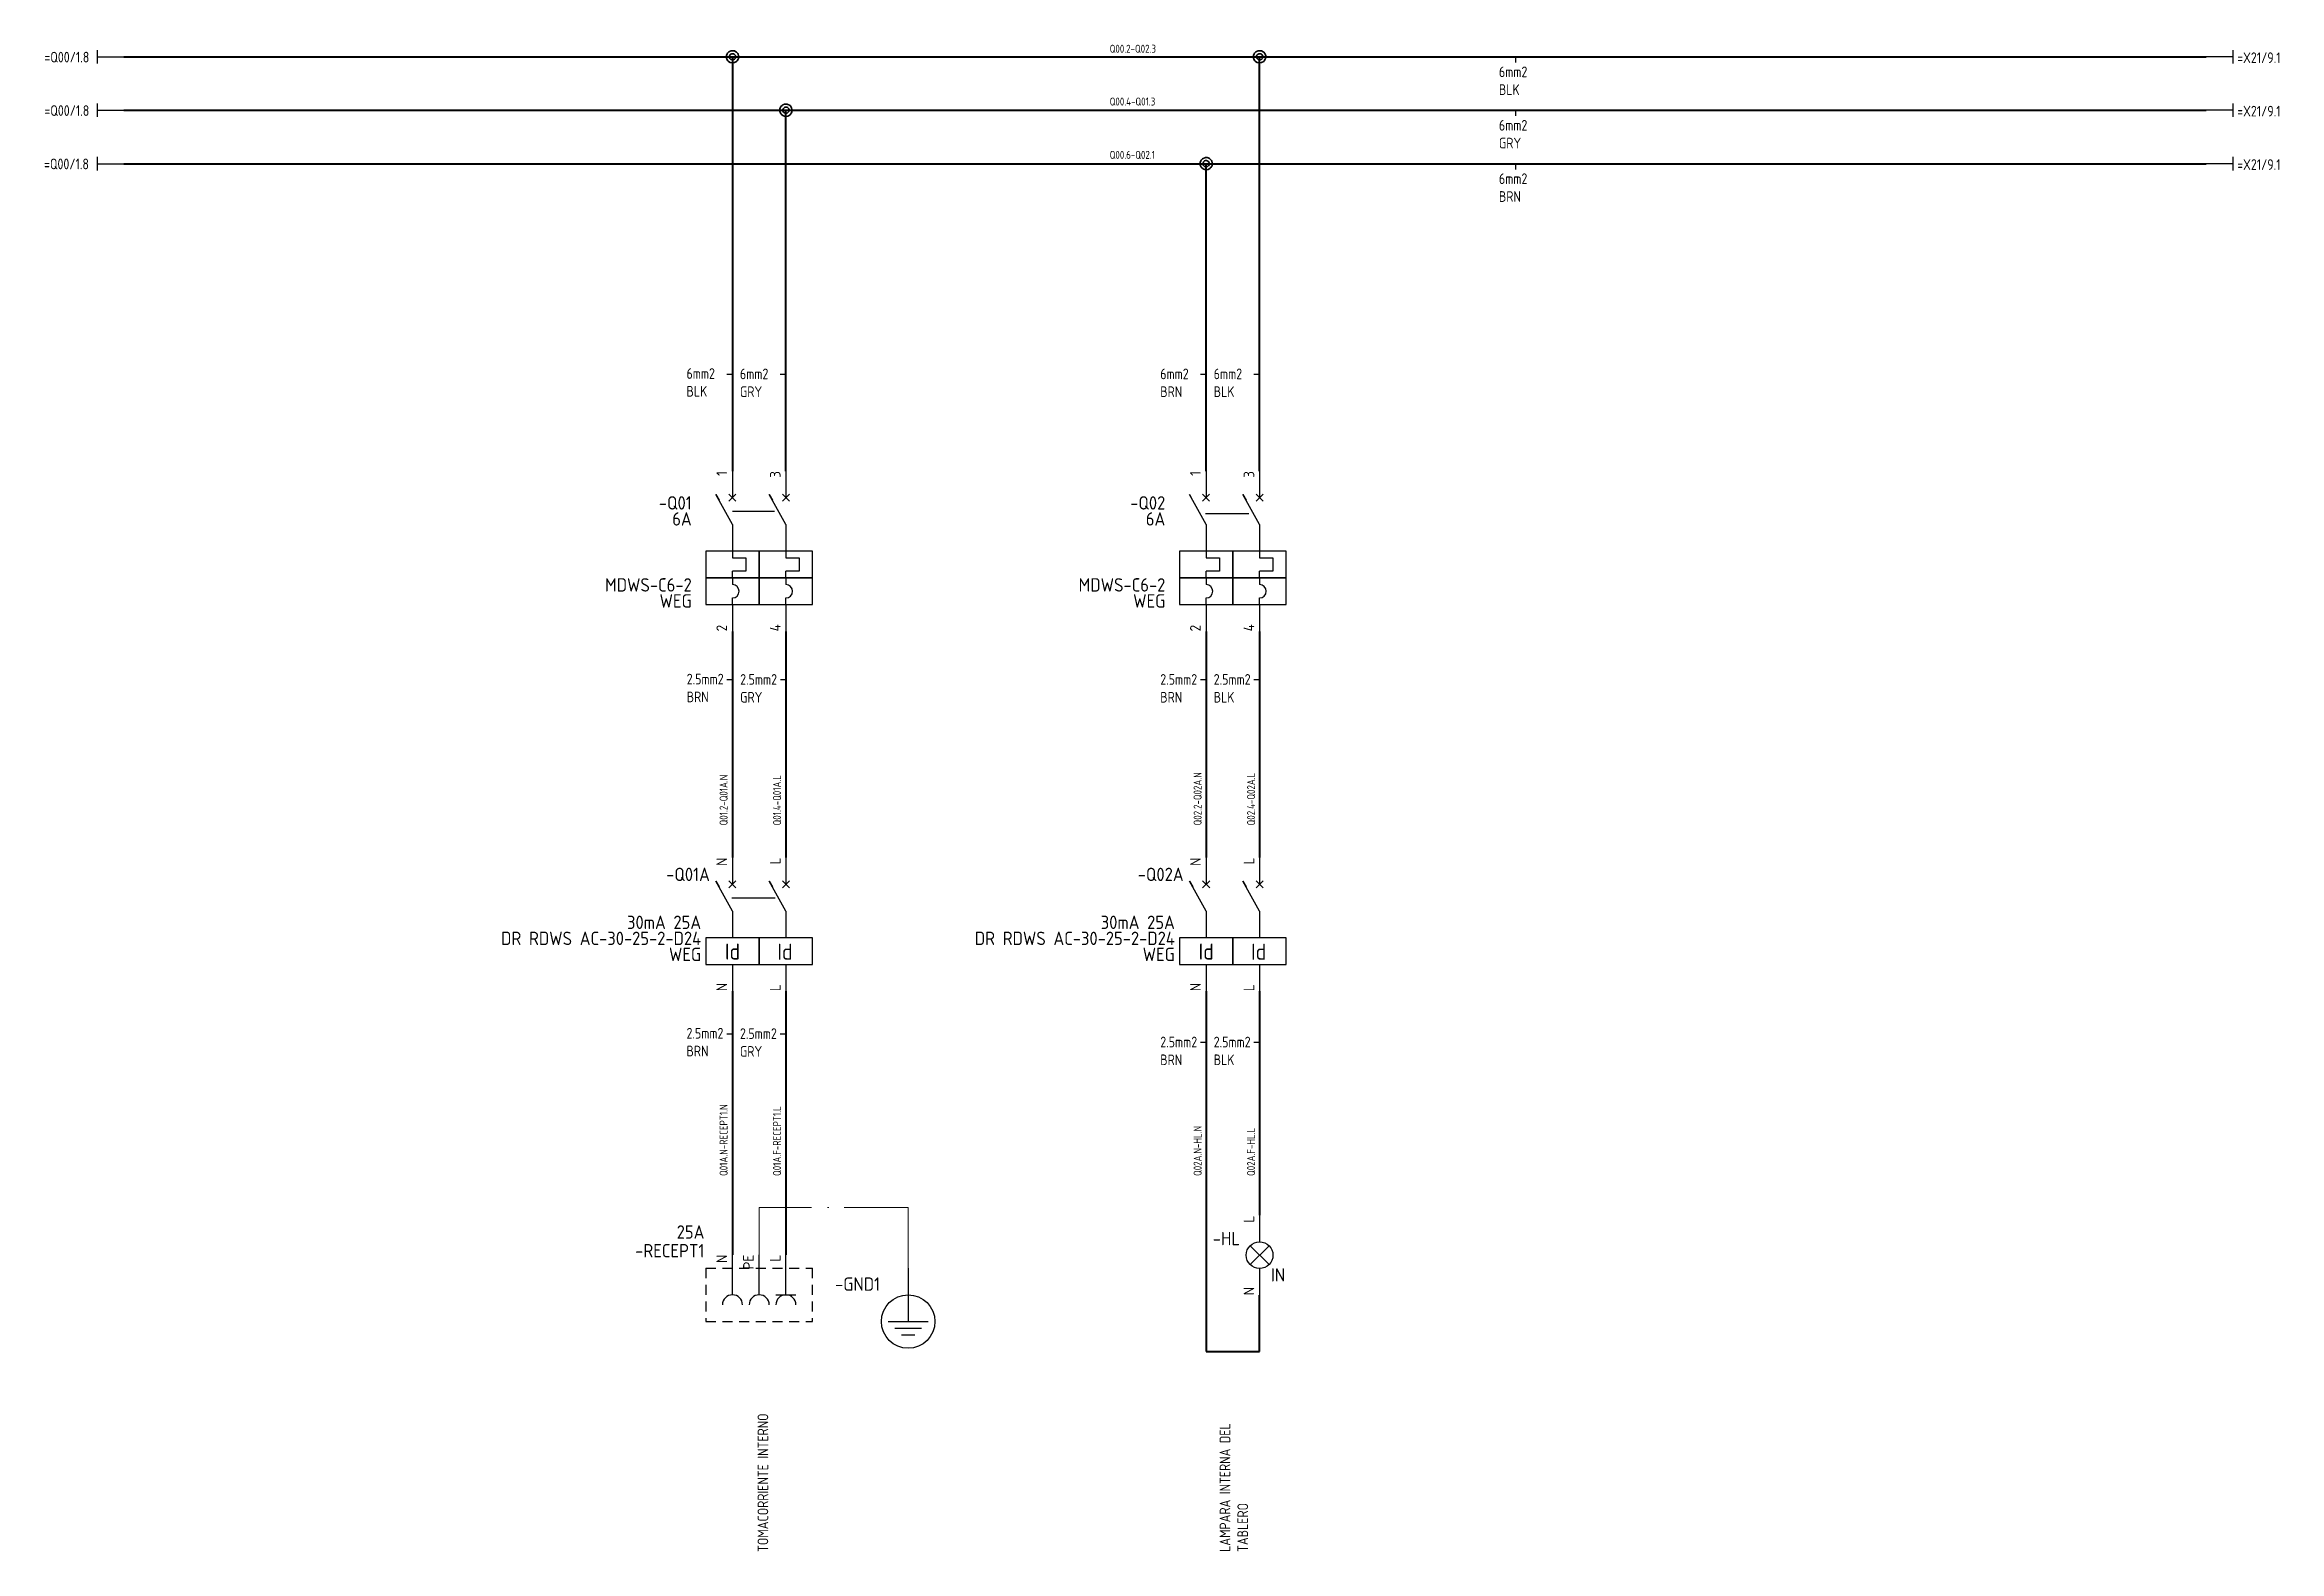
# Model space of a CAD drawing. Header units: millimetres. Extents: x 51 to 2493, y -624 to 390.
# Drawn here: x 549 to 967.2, y 107.8 to 389.7 of the extents above; entities that cross this region are included whole.
import ezdxf
from ezdxf.enums import TextEntityAlignment as Align

# ---------------------------------------------------------------- set-up
doc = ezdxf.new("R2010")
doc.units = ezdxf.units.MM
doc.header["$MEASUREMENT"] = 0
doc.linetypes.add('ACAD_ISO10W100', pattern=[18, 12, -3, 0, -3])
for name, color, linetype in [('0V', 160, 'Continuous'), ('DESC', 150, 'Continuous'), ('LINK', 9, 'Continuous'), ('MISC', 7, 'Continuous'), ('PDF_Geometría', 7, 'Continuous'), ('TAGS', 150, 'Continuous'), ('TERMS', 123, 'Continuous'), ('WIRENO', 10, 'Continuous'), ('WIREREF', 50, 'Continuous')]:
    doc.layers.add(name, color=color, linetype=linetype)
for name, color, linetype, lineweight in [('Fase1', 255, 'Continuous', 40), ('Fase2', 253, 'Continuous', 40), ('Fase3', 34, 'Continuous', 40), ('SYMS', 7, 'Continuous', 30), ('Tierra', 3, 'ACAD_ISO10W100', 5)]:
    doc.layers.add(name, color=color, linetype=linetype, lineweight=lineweight)
doc.styles.add('WD_IEC', font='ISOCP2.shx', dxfattribs={"width": 0.9, "height": 4})

msp = doc.modelspace()

# ---------------------------------------------------------------- texts
at = {"layer": 'DESC', "char_height": 2, "width": 36.6324, "attachment_point": 7, "rotation": 90, "style": 'WD_IEC'}
for s, insert in [('TOMACORRIENTE INTERNO', (684.44, 107.64)), ('LAMPARA INTERNA DEL \\PTABLERO', (774.24, 107.64))]:
    msp.add_mtext(s, dxfattribs=dict(at, insert=insert))
at = {"layer": 'TAGS', "char_height": 2, "attachment_point": 1, "style": 'WD_IEC'}
for s, insert in [('\\pxql;=Q00/1.8', (548.98, 388.39)), ('\\pxql;=X21/9.1', (959.34, 388.28)), ('\\pxql;=Q00/1.8', (548.98, 378.39)), ('\\pxql;=X21/9.1', (959.34, 378.28)), ('\\pxql;=Q00/1.8', (548.91, 368.4)), ('\\pxql;=X21/9.1', (959.34, 368.28))]:
    msp.add_mtext_dynamic_manual_height_columns(s, width=2, gutter_width=10, heights=[0], dxfattribs=dict(at, insert=insert))
at = {"layer": 'WIRENO', "char_height": 2, "attachment_point": 1, "style": 'WD_IEC'}
for s, insert in [('6mm2\\PBLK', (821.18, 385.64)), ('6mm2\\PGRY', (821.18, 375.64)), ('6mm2\\PBRN', (821.18, 365.64)), ('6mm2\\PBLK', (669.14, 329.18)), ('6mm2\\PGRY', (679.14, 329.11)), ('6mm2\\PBRN', (757.8, 329.11)), ('6mm2\\PBLK', (767.8, 329.11)), ('2.5mm2\\PBRN', (669.18, 271.99)), ('2.5mm2\\PGRY', (679.18, 271.93)), ('2.5mm2\\PBRN', (757.8, 271.93)), ('2.5mm2\\PBLK', (767.8, 271.93)), ('2.5mm2\\PBRN', (669.14, 205.71)), ('2.5mm2\\PGRY', (679.14, 205.64)), ('2.5mm2\\PBRN', (757.8, 204.07)), ('2.5mm2\\PBLK', (767.8, 204.07))]:
    msp.add_mtext_dynamic_manual_height_columns(s, width=7.1352, gutter_width=20, heights=[0], dxfattribs=dict(at, insert=insert))
at = {"layer": 'WIREREF', "char_height": 1.5, "attachment_point": 1, "style": 'WD_IEC'}
for s, insert in [('Q00.2-Q02.3', (748.34, 389.71)), ('Q00.4-Q01.3', (748.34, 379.83)), ('Q00.6-Q02.1', (748.34, 369.85))]:
    msp.add_mtext_dynamic_manual_height_columns(s, width=67.509, gutter_width=20, heights=[0], dxfattribs=dict(at, insert=insert))
at = {"layer": 'WIREREF', "char_height": 1.5, "attachment_point": 1, "rotation": 90, "style": 'WD_IEC'}
for s, insert in [('Q01.2-Q01A.N', (675.33, 243.61)), ('Q01.4-Q01A.L', (685.33, 243.61)), ('Q02.2-Q02A.N', (764.04, 243.61)), ('Q02.4-Q02A.L', (774.04, 243.61)), ('Q01A.N-RECEPT1.N', (675.33, 178.01)), ('Q01A.F-RECEPT1.L', (685.33, 178.01)), ('Q02A.N-HL.N', (764.04, 178.01)), ('Q02A.F-HL.L', (774.04, 178.01))]:
    msp.add_mtext_dynamic_manual_height_columns(s, width=67.509, gutter_width=20, heights=[0], dxfattribs=dict(at, insert=insert))

# ---------------------------------------------------------------- blocks, each defined once
blk = doc.blocks.new('VCB11Q9')
for p, q in [((0, 7.5), (0, 2.5)), ((0, -2.5), (-3.12, 3.12)), ((-3.12, 3.12), (-2.52, 2.03)), ((-0.66, 1.84), (0.66, 3.16)), ((-0.66, 3.16), (0.66, 1.84)), ((0, -2.5), (0, -7.5)), ((0, -7.5), (0, -8.75)), ((0, -8.75), (2.5, -8.75)), ((0, -12.5), (0, -11.25)), ((2.5, -11.25), (0, -11.25)), ((0, -12.5), (0, -13.75)), ((2.5, -8.75), (2.5, -11.25)), ((0, -17.5), (0, -16.25)), ((0, -17.5), (0, -22.5))]:
    blk.add_line(p, q)
for points in [[(-5, -7.5), (-5, -12.5), (5, -12.5), (5, -7.5)], [(-5, -12.5), (-5, -17.5), (5, -17.5), (5, -12.5)]]:
    blk.add_lwpolyline(points, close=True)
blk.add_arc((0, -15), 1.25, 270, 90)
at = {"style": 'WD_IEC'}
for tag, p in [('INST', (-7.62, 6.3)), ('LOC', (-7.62, 3.3)), ('TAG1', (-7.62, 0.3)), ('RATING1', (-7.62, -2.7)), ('DESC1', (-7.62, -15.05)), ('DESC2', (-7.62, -18.05)), ('DESC3', (-7.62, -21.05))]:
    blk.add_attdef(tag, text='', height=2.5, dxfattribs=at).set_placement(p, align=Align.RIGHT)
blk.add_attdef('TERM01', text='', height=2, rotation=90, dxfattribs=at).set_placement((-1, 7.5), align=Align.RIGHT)
at = {"style": 'WD_IEC', "flags": 1}
for tag, p, height in [('X2TERM01', (0, 7.5), 0.32), ('X4LINK', (-2.15, 0), 0.32), ('X1LINK', (0.02, 0), 0.32), ('CONTACT', (-5.15, -7.55), 1), ('COMMON', (-3.9, -8.8), 1), ('ASSYCODE', (0.69, -18.77), 1), ('FAMILY', (0.69, -20.27), 1), ('CATDESC', (0.69, -21.77), 1), ('X8TERM02', (0, -22.5), 0.32)]:
    blk.add_attdef(tag, p, '', height=height, dxfattribs=at)
at = {"style": 'WD_IEC', "flags": 9}
for tag, p in [('MFG', (7.81, 5.44)), ('CAT', (7.81, 2.94))]:
    blk.add_attdef(tag, text='', height=1.5, dxfattribs=at).set_placement(p, align=Align.RIGHT)
at = {"lineweight": 15, "style": 'WD_IEC'}
blk.add_attdef('XREF', text='', height=2.5, dxfattribs=at).set_placement((-7.62, -12.05), align=Align.RIGHT)
at = {"style": 'WD_IEC'}
blk.add_attdef('TERM02', (-1, -22.5), '', height=2, rotation=90, dxfattribs=at)
blk = doc.blocks.new('VCB21Q9')
for p, q in [((0, 7.5), (0, 2.5)), ((0, -2.5), (-3.12, 3.12)), ((-3.12, 3.12), (-2.52, 2.03)), ((-0.66, 1.84), (0.66, 3.16)), ((-0.66, 3.16), (0.66, 1.84)), ((0, -2.5), (0, -7.5)), ((0, -7.5), (0, -8.75)), ((0, -8.75), (2.5, -8.75)), ((0, -12.5), (0, -11.25)), ((2.5, -11.25), (0, -11.25)), ((0, -12.5), (0, -13.75)), ((2.5, -8.75), (2.5, -11.25)), ((0, -17.5), (0, -16.25)), ((0, -17.5), (0, -22.5))]:
    blk.add_line(p, q)
for points in [[(-5, -7.5), (-5, -12.5), (5, -12.5), (5, -7.5)], [(-5, -12.5), (-5, -17.5), (5, -17.5), (5, -12.5)]]:
    blk.add_lwpolyline(points, close=True)
blk.add_arc((0, -15), 1.25, 270, 90)
at = {"style": 'WD_IEC'}
for tag, p in [('INST', (-5.27, 9.9)), ('LOC', (-5.27, 6.9)), ('TAG2', (-5.27, 3.9)), ('DESC1', (-8.42, -12.55)), ('DESC3', (-8.42, -18.55)), ('DESC2', (-8.42, -15.55))]:
    blk.add_attdef(tag, text='', height=2.5, dxfattribs=at).set_placement(p, align=Align.RIGHT)
blk.add_attdef('TERM01', text='', height=2, rotation=90, dxfattribs=at).set_placement((-1, 7.5), align=Align.RIGHT)
at = {"style": 'WD_IEC', "flags": 1}
for tag, p, height in [('X2TERM01', (0, 7.5), 0.32), ('X4LINK', (-2.15, 0), 0.32), ('X1LINK', (-0.13, 0), 0.32), ('CONTACT', (-5.15, -7.55), 1), ('FAMILY', (0.69, -20.27), 1), ('X8TERM02', (0, -22.5), 0.32)]:
    blk.add_attdef(tag, p, '', height=height, dxfattribs=at)
at = {"lineweight": 15, "style": 'WD_IEC'}
blk.add_attdef('XREF', text='', height=2.5, dxfattribs=at).set_placement((-8.42, -6.55), align=Align.RIGHT)
at = {"style": 'WD_IEC', "flags": 1}
blk.add_attdef('RATING1', text='', height=2.5, dxfattribs=at).set_placement((-8.42, -9.55), align=Align.RIGHT)
at = {"style": 'WD_IEC'}
blk.add_attdef('TERM02', (-1, -22.5), '', height=2, rotation=90, dxfattribs=at)
blk = doc.blocks.new('empalme')
at = {"layer": 'PDF_Geometría', "color": 40, "lineweight": 35, "true_color": 0xffcf00}
for points in [[(145.66, 151.93), (144.51, 151.93)], [(145.1, 151.93), (144.51, 151.93)]]:
    blk.add_lwpolyline(points, close=True, dxfattribs=at)
for points in [[(143.39, 152.17), (143.39, 152.17), (143.34, 151.93), (143.39, 151.7)], [(143.58, 152.61), (143.58, 152.61), (143.44, 152.41), (143.39, 152.17)], [(143.39, 151.7), (143.39, 151.7), (143.44, 151.46), (143.58, 151.26)], [(143.94, 152.93), (143.94, 152.93), (143.73, 152.81), (143.58, 152.61)], [(143.58, 151.26), (143.58, 151.26), (143.73, 151.06), (143.94, 150.94)], [(143.94, 152.06), (143.94, 152.06), (143.92, 151.93), (143.94, 151.81)], [(144.39, 153.08), (144.39, 153.08), (144.15, 153.05), (143.94, 152.93)], [(144.04, 152.28), (144.04, 152.28), (143.97, 152.18), (143.94, 152.06)], [(143.94, 151.81), (143.94, 151.81), (143.97, 151.69), (144.04, 151.59)], [(143.94, 150.94), (143.94, 150.94), (144.15, 150.82), (144.39, 150.79)], [(144.22, 152.44), (144.22, 152.44), (144.12, 152.38), (144.04, 152.28)], [(144.04, 151.59), (144.04, 151.59), (144.12, 151.49), (144.22, 151.43)], [(144.45, 152.51), (144.45, 152.51), (144.33, 152.5), (144.22, 152.44)], [(144.22, 151.43), (144.22, 151.43), (144.33, 151.37), (144.45, 151.36)], [(144.87, 153.03), (144.87, 153.03), (144.64, 153.1), (144.39, 153.08)], [(144.39, 150.79), (144.39, 150.79), (144.64, 150.77), (144.87, 150.84)], [(144.69, 152.49), (144.69, 152.49), (144.58, 152.53), (144.45, 152.51)], [(144.45, 151.36), (144.45, 151.36), (144.58, 151.34), (144.69, 151.38)], [(144.9, 152.37), (144.9, 152.37), (144.81, 152.45), (144.69, 152.49)], [(144.69, 151.38), (144.69, 151.38), (144.81, 151.42), (144.9, 151.5)], [(145.28, 152.79), (145.28, 152.79), (145.1, 152.95), (144.87, 153.03)], [(144.87, 150.84), (144.87, 150.84), (145.1, 150.92), (145.28, 151.08)], [(145.05, 152.17), (145.05, 152.17), (144.99, 152.28), (144.9, 152.37)], [(144.9, 151.5), (144.9, 151.5), (144.99, 151.58), (145.05, 151.7)], [(145.1, 151.93), (145.1, 151.93), (145.1, 152.06), (145.05, 152.17)], [(145.05, 151.7), (145.05, 151.7), (145.1, 151.81), (145.1, 151.93)], [(145.56, 152.4), (145.56, 152.4), (145.46, 152.62), (145.28, 152.79)], [(145.28, 151.08), (145.28, 151.08), (145.46, 151.24), (145.56, 151.47)], [(145.66, 151.93), (145.66, 151.93), (145.66, 152.18), (145.56, 152.4)], [(145.56, 151.47), (145.56, 151.47), (145.66, 151.69), (145.66, 151.93)]]:
    blk.add_open_spline(points, degree=3, dxfattribs=at)
blk = doc.blocks.new('empalme_')
at = {"layer": '0V'}
blk.add_blockref('empalme', (-144.51, -151.93), dxfattribs=at)
blk = doc.blocks.new('VCB11Q17')
for p, q in [((0, 7.5), (0, 2.5)), ((0, -2.5), (-3.12, 3.12)), ((-3.12, 3.12), (-2.52, 2.03)), ((-0.66, 1.84), (0.66, 3.16)), ((-0.66, 3.16), (0.66, 1.84)), ((0, -2.5), (0, -7.5)), ((0, -12.5), (0, -17.5))]:
    blk.add_line(p, q)
blk.add_lwpolyline([(-5, -7.5), (-5, -12.5), (5, -12.5), (5, -7.5)], close=True)
at = {"style": 'WD_IEC'}
for tag, p in [('INST', (-4.22, 9.11)), ('LOC', (-4.22, 6.11)), ('TAG1', (-4.22, 3.11)), ('RATING1', (-5.86, -5.86)), ('DESC1', (-5.86, -8.86)), ('DESC3', (-5.86, -14.86)), ('DESC2', (-5.86, -11.86))]:
    blk.add_attdef(tag, text='', height=2.5, dxfattribs=at).set_placement(p, align=Align.RIGHT)
blk.add_attdef('TERM01', text='', height=2, rotation=90, dxfattribs=at).set_placement((-1, 7.5), align=Align.RIGHT)
at = {"style": 'WD_IEC', "flags": 1}
for tag, p, height in [('X2TERM01', (0, 7.5), 0.32), ('MFG', (2.75, 6.5), 1.5), ('CAT', (2.75, 4), 1.5), ('X4LINK', (-2, 0), 0.32), ('X1LINK', (-0.13, 0), 0.32), ('CONTACT', (-5, -7.5), 1), ('COMMON', (-3.75, -8.75), 1), ('ASSYCODE', (0.69, -13.77), 1), ('FAMILY', (0.69, -15.27), 1), ('CATDESC', (0.69, -16.77), 1), ('X8TERM02', (0, -17.5), 0.32)]:
    blk.add_attdef(tag, p, '', height=height, dxfattribs=at)
at = {"lineweight": 15, "style": 'WD_IEC'}
blk.add_attdef('XREF', text='', height=2.5, dxfattribs=at).set_placement((-5.86, -2.86), align=Align.RIGHT)
at = {"style": 'WD_IEC'}
blk.add_attdef('TERM02', (-1, -17.5), '', height=2, rotation=90, dxfattribs=at)
blk.add_attdef('I', text='', height=3, dxfattribs=at).set_placement((0.01, -11.58), align=Align.CENTER)
blk = doc.blocks.new('VCB21Q17')
for p, q in [((0, 7.5), (0, 2.5)), ((0, -2.5), (-3.12, 3.12)), ((-3.12, 3.12), (-2.52, 2.03)), ((-0.66, 1.84), (0.66, 3.16)), ((-0.66, 3.16), (0.66, 1.84)), ((0, -2.5), (0, -7.5)), ((0, -12.5), (0, -17.5))]:
    blk.add_line(p, q)
blk.add_lwpolyline([(-5, -7.5), (-5, -12.5), (5, -12.5), (5, -7.5)], close=True)
at = {"style": 'WD_IEC'}
for tag, p in [('INST', (-4.39, 9.55)), ('LOC', (-4.39, 6.55)), ('TAG2', (-4.39, 3.55)), ('DESC2', (-6.42, -10.3)), ('DESC1', (-6.42, -7.3)), ('DESC3', (-6.42, -13.3))]:
    blk.add_attdef(tag, text='', height=2.5, dxfattribs=at).set_placement(p, align=Align.RIGHT)
blk.add_attdef('TERM01', text='', height=2, rotation=90, dxfattribs=at).set_placement((-1, 7.5), align=Align.RIGHT)
at = {"style": 'WD_IEC', "flags": 1}
for tag, p, height in [('X2TERM01', (0, 7.5), 0.32), ('X4LINK', (-2, 0), 0.32), ('X1LINK', (-0.12, 0), 0.32), ('CONTACT', (-5, -7.5), 1), ('FAMILY', (0.69, -15.27), 1), ('X8TERM02', (0, -17.5), 0.32)]:
    blk.add_attdef(tag, p, '', height=height, dxfattribs=at)
at = {"lineweight": 15, "style": 'WD_IEC'}
blk.add_attdef('XREF', text='', height=2.5, dxfattribs=at).set_placement((-6.42, -1.3), align=Align.RIGHT)
at = {"style": 'WD_IEC', "flags": 1}
blk.add_attdef('RATING1', text='', height=2.5, dxfattribs=at).set_placement((-6.42, -4.3), align=Align.RIGHT)
at = {"style": 'WD_IEC'}
blk.add_attdef('TERM02', (-1, -17.5), '', height=2, rotation=90, dxfattribs=at)
blk.add_attdef('I', text='', height=3, dxfattribs=at).set_placement((-0.18, -11.62), align=Align.CENTER)
blk = doc.blocks.new('REFERENCIA_ENTRADA_HORIZONTAL')
at = {"layer": 'SYMS'}
for p, q in [((-5, 1.25), (-5, -1.25)), ((-5, 0), (0, 0))]:
    blk.add_line(p, q, dxfattribs=at)
at = {"layer": 'TAGS', "style": 'WD_IEC', "width": 0.9, "flags": 8}
blk.add_attdef('TAG', text='', height=1, dxfattribs=at).set_placement((-15.18, -2.12), align=Align.RIGHT)
blk = doc.blocks.new('VCN1RSGL')
at = {"linetype": 'Continuous'}
for p, q in [((0, -2.5), (0, 0)), ((5, -2.5), (5, 0)), ((10, -2.5), (10, 0))]:
    blk.add_line(p, q, dxfattribs=at)
for p, q in [((-5, -2.5), (-3.125, -2.5)), ((-5, -2.5), (-5, -4.375)), ((-1.875, -2.5), (0, -2.5)), ((0, -7.5), (0, -2.5)), ((1.25, -2.5), (3.125, -2.5)), ((4.375, -2.5), (6.25, -2.5)), ((5, -7.5), (5, -2.5)), ((7.5, -2.5), (9.375, -2.5)), ((10, -7.5), (10, -2.5)), ((10.625, -2.5), (12.5, -2.5)), ((13.75, -2.5), (15, -2.5)), ((15, -4.375), (15, -2.5)), ((-5, -5.625), (-5, -7.5)), ((8.125, -7.5), (11.875, -7.5)), ((15, -7.5), (15, -5.625)), ((-5, -8.75), (-5, -10.625)), ((-5, -11.875), (-5, -12.5)), ((-5, -12.5), (-3.125, -12.5)), ((-1.875, -12.5), (0, -12.5)), ((1.25, -12.5), (3.125, -12.5)), ((4.375, -12.5), (6.25, -12.5)), ((7.5, -12.5), (9.375, -12.5)), ((10.625, -12.5), (12.5, -12.5)), ((13.75, -12.5), (15, -12.5)), ((15, -10.625), (15, -8.75)), ((15, -12.5), (15, -11.875))]:
    blk.add_line(p, q)
for centre in [(0, -9.375), (5, -9.375), (10, -9.375)]:
    blk.add_arc(centre, 1.875, 0, 180)
at = {"style": 'WD_IEC'}
for tag, p in [('INST', (-5.25, 10)), ('LOC', (-5.25, 6.5)), ('RATING1', (-5.25, 3)), ('TAG1', (-5.25, -0.5))]:
    blk.add_attdef(tag, text='', height=2.5, dxfattribs=at).set_placement(p, align=Align.RIGHT)
at = {"style": 'WD_IEC', "flags": 1}
for tag, p, height in [('X2TERM01', (0, 0), 0.32), ('X2TERM02', (5, 0), 0.32), ('X2TERM03', (10, 0), 0.32), ('ASSYCODE', (16, -14), 1), ('FAMILY', (16, -15.5), 1), ('CATDESC', (16, -17), 1)]:
    blk.add_attdef(tag, p, '', height=height, dxfattribs=at)
at = {"style": 'WD_IEC', "flags": 9}
for tag, p in [('MFG', (-6, -4)), ('CAT', (-6, -6.5))]:
    blk.add_attdef(tag, text='', height=1.5, dxfattribs=at).set_placement(p, align=Align.RIGHT)
at = {"style": 'WD_IEC'}
for tag, p in [('TERM01', (-1, 0)), ('TERM02', (4, 0)), ('TERM03', (9, 0))]:
    blk.add_attdef(tag, text='', height=2, rotation=90, dxfattribs=at).set_placement(p, align=Align.RIGHT)
at = {"lineweight": 15, "style": 'WD_IEC'}
blk.add_attdef('XREF', text='', height=2.5, dxfattribs=at).set_placement((-6, -11.5), align=Align.RIGHT)
at = {"style": 'WD_IEC'}
for tag, p in [('DESC1', (5, -16.25)), ('DESC2', (5, -19.75)), ('DESC3', (5, -23.25))]:
    blk.add_attdef(tag, text='', height=2.5, dxfattribs=at).set_placement(p, align=Align.MIDDLE)
blk = doc.blocks.new('VGND4')
for p, q in [((0, 0), (0, -10)), ((-3.75, -10), (3.75, -10)), ((-2.5, -11.25), (2.5, -11.25)), ((-1.25, -12.5), (1.25, -12.5))]:
    blk.add_line(p, q)
blk.add_circle((0, -10), 5)
at = {"style": 'WD_IEC'}
for tag, p in [('INST', (-5.25, 2.75)), ('LOC', (-5.25, -0.75)), ('TAG1', (-5.25, -4.25))]:
    blk.add_attdef(tag, text='', height=2.5, dxfattribs=at).set_placement(p, align=Align.RIGHT)
at = {"style": 'WD_IEC', "flags": 1}
blk.add_attdef('X2TERM01', (0, 0), '', height=0.32, dxfattribs=at)
blk = doc.blocks.new('VLT1H24')
for p, q in [((0, 7.5), (0, 2.5)), ((-1.77, -1.77), (1.77, 1.77)), ((1.77, -1.77), (-1.77, 1.77)), ((0, -2.5), (0, -7.5))]:
    blk.add_line(p, q)
blk.add_circle((0, 0), 2.5)
at = {"style": 'WD_IEC'}
for tag, p in [('INST', (-3.67, 7.86)), ('TAG1', (-3.67, 1.86)), ('LOC', (-3.67, 4.86)), ('DESC1', (-3.32, -5.22)), ('DESC2', (-3.32, -8.22)), ('DESC3', (-3.32, -11.22))]:
    blk.add_attdef(tag, text='', height=2.5, dxfattribs=at).set_placement(p, align=Align.RIGHT)
blk.add_attdef('TERM01', text='', height=2, rotation=90, dxfattribs=at).set_placement((-0.99, 7.39), align=Align.RIGHT)
at = {"style": 'WD_IEC', "flags": 1}
for tag, p, height in [('X2TERM01', (0, 7.5), 0.32), ('X8TERM02', (0, -7.5), 0.32), ('ASSYCODE', (2.72, -7.44), 1), ('FAMILY', (2.72, -8.94), 1), ('CATDESC', (2.72, -10.44), 1)]:
    blk.add_attdef(tag, p, '', height=height, dxfattribs=at)
at = {"style": 'WD_IEC', "flags": 9}
for tag, p in [('MFG', (6.1, 5.14)), ('CAT', (6.1, 2.64))]:
    blk.add_attdef(tag, text='', height=1.5, dxfattribs=at).set_placement(p, align=Align.RIGHT)
at = {"lineweight": 15, "style": 'WD_IEC'}
blk.add_attdef('XREF', text='', height=2.5, dxfattribs=at).set_placement((-3.32, -2.22), align=Align.RIGHT)
at = {"style": 'WD_IEC'}
blk.add_attdef('TERM02', (-1, -7.5), '', height=2, rotation=90, dxfattribs=at)
at = {"lineweight": 15, "style": 'WD_IEC'}
blk.add_attdef('TYPE', (2.13, -4.94), '', height=2.5, dxfattribs=at)
at = {"style": 'WD_IEC', "width": 0.9}
blk.add_attdef('WDTAGALT', text='', height=2.5, dxfattribs=at).set_placement((-3.32, -14.22), align=Align.RIGHT)

# ---------------------------------------------------------------- linework, layer by layer
at = {"layer": 'Fase1'}
for p, q in [((563.86, 387.45), (953.52, 387.45)), ((677.74, 387.45), (677.74, 309.92)), ((776.39, 309.92), (776.39, 387.45)), ((677.74, 279.92), (677.74, 237.58)), ((776.39, 279.92), (776.39, 237.58)), ((677.74, 212.58), (677.74, 163.26)), ((776.39, 212.58), (776.39, 170.68))]:
    msp.add_line(p, q, dxfattribs=at)
at = {"layer": 'Fase2'}
for p, q in [((563.86, 377.45), (953.52, 377.45)), ((687.74, 309.92), (687.74, 377.45)), ((687.74, 279.92), (687.74, 237.58)), ((687.74, 212.58), (687.74, 163.26))]:
    msp.add_line(p, q, dxfattribs=at)
at = {"layer": 'Fase3'}
for p, q in [((563.86, 367.45), (953.52, 367.45)), ((766.39, 309.92), (766.39, 367.45)), ((766.37, 279.92), (766.38, 237.58)), ((766.39, 212.58), (766.39, 145.15)), ((776.39, 145.15), (776.39, 155.68)), ((766.39, 145.15), (776.39, 145.15))]:
    msp.add_line(p, q, dxfattribs=at)
at = {"layer": 'LINK'}
for points in [[(677.76, 302.42), (685.59, 302.42)], [(766.26, 301.99), (774.39, 301.99)], [(677.61, 230.08), (685.74, 230.08)]]:
    msp.add_lwpolyline(points, dxfattribs=at)
at = {"layer": 'SYMS'}
for p, q in [((958.52, 387.45), (953.52, 387.45)), ((958.52, 388.7), (958.52, 386.2)), ((958.52, 377.45), (953.52, 377.45)), ((958.52, 378.7), (958.52, 376.2)), ((958.52, 368.7), (958.52, 366.2)), ((958.52, 367.45), (953.52, 367.45))]:
    msp.add_line(p, q, dxfattribs=at)
at = {"layer": 'Tierra'}
for p, q in [((710.62, 172.09), (682.74, 172.09)), ((682.74, 163.26), (682.74, 172.09)), ((710.62, 160.76), (710.62, 172.09))]:
    msp.add_line(p, q, dxfattribs=at)
at = {"layer": 'WIRENO'}
for p, q in [((824.37, 386.39), (824.37, 387.45)), ((824.37, 376.39), (824.37, 377.45)), ((824.37, 366.39), (824.37, 367.45)), ((676.68, 328.08), (677.74, 328.08)), ((686.68, 328.08), (687.74, 328.08)), ((765.33, 328.08), (766.39, 328.08)), ((775.33, 328.08), (776.39, 328.08)), ((676.71, 270.89), (677.77, 270.89)), ((686.71, 270.89), (687.77, 270.89)), ((765.33, 270.89), (766.39, 270.89)), ((775.33, 270.89), (776.39, 270.89)), ((676.68, 204.61), (677.74, 204.61)), ((686.68, 204.61), (687.74, 204.61)), ((765.33, 203.03), (766.39, 203.03)), ((775.33, 203.03), (776.39, 203.03))]:
    msp.add_line(p, q, dxfattribs=at)

# ---------------------------------------------------------------- block references
at = {"layer": '0V'}
for p in [(677.74, 387.45), (776.39, 387.45), (687.74, 377.45), (766.39, 367.45)]:
    msp.add_blockref('empalme_', p, dxfattribs=at)
at = {"layer": 'SYMS'}
for p in [(563.86, 387.45), (563.86, 377.45), (563.86, 367.45)]:
    msp.add_blockref('REFERENCIA_ENTRADA_HORIZONTAL', p, dxfattribs=at)
ref = msp.add_blockref('VCB11Q9', (677.74, 302.42), dxfattribs=at)
ref.add_attrib('RATING1', '6A', dxfattribs={"layer": 'MISC', "height": 2.5, "style": 'WD_IEC'}).set_placement((670.12, 299.72), align=Align.RIGHT)
ref.add_attrib('TAG1', '-Q01', dxfattribs={"layer": 'TAGS', "height": 2.5, "style": 'WD_IEC'}).set_placement((670.12, 302.72), align=Align.RIGHT)
ref.add_attrib('DESC1', 'MDWS-C6-2', dxfattribs={"layer": 'DESC', "height": 2.5, "style": 'WD_IEC'}).set_placement((670.12, 287.37), align=Align.RIGHT)
ref.add_attrib('DESC2', 'WEG', dxfattribs={"layer": 'DESC', "height": 2.5, "style": 'WD_IEC'}).set_placement((670.12, 284.37), align=Align.RIGHT)
ref.add_attrib('TERM01', '1', dxfattribs={"layer": 'TERMS', "height": 2, "rotation": 90, "style": 'WD_IEC'}).set_placement((676.74, 309.92), align=Align.RIGHT)
ref.add_attrib('TERM02', '2', (676.74, 279.92), dxfattribs={"layer": 'TERMS', "height": 2, "rotation": 90, "style": 'WD_IEC'})
ref = msp.add_blockref('VCB21Q9', (687.74, 302.42), dxfattribs=at)
ref.add_attrib('TERM01', '3', dxfattribs={"layer": 'TERMS', "height": 2, "rotation": 90, "style": 'WD_IEC'}).set_placement((686.74, 309.92), align=Align.RIGHT)
ref.add_attrib('TERM02', '4', (686.74, 279.92), dxfattribs={"layer": 'TERMS', "height": 2, "rotation": 90, "style": 'WD_IEC'})
ref = msp.add_blockref('VCB11Q9', (766.37, 302.42), dxfattribs=at)
ref.add_attrib('RATING1', '6A', dxfattribs={"layer": 'MISC', "height": 2.5, "style": 'WD_IEC'}).set_placement((758.74, 299.72), align=Align.RIGHT)
ref.add_attrib('TAG1', '-Q02', dxfattribs={"layer": 'TAGS', "height": 2.5, "style": 'WD_IEC'}).set_placement((758.74, 302.72), align=Align.RIGHT)
ref.add_attrib('DESC1', 'MDWS-C6-2', dxfattribs={"layer": 'DESC', "height": 2.5, "style": 'WD_IEC'}).set_placement((758.75, 287.37), align=Align.RIGHT)
ref.add_attrib('DESC2', 'WEG', dxfattribs={"layer": 'DESC', "height": 2.5, "style": 'WD_IEC'}).set_placement((758.75, 284.37), align=Align.RIGHT)
ref.add_attrib('TERM01', '1', dxfattribs={"layer": 'TERMS', "height": 2, "rotation": 90, "style": 'WD_IEC'}).set_placement((765.37, 309.92), align=Align.RIGHT)
ref.add_attrib('TERM02', '2', (765.37, 279.92), dxfattribs={"layer": 'TERMS', "height": 2, "rotation": 90, "style": 'WD_IEC'})
ref = msp.add_blockref('VCB21Q9', (776.39, 302.42), dxfattribs=at)
ref.add_attrib('TERM01', '3', dxfattribs={"layer": 'TERMS', "height": 2, "rotation": 90, "style": 'WD_IEC'}).set_placement((775.39, 309.92), align=Align.RIGHT)
ref.add_attrib('TERM02', '4', (775.39, 279.92), dxfattribs={"layer": 'TERMS', "height": 2, "rotation": 90, "style": 'WD_IEC'})
ref = msp.add_blockref('VCB11Q17', (677.74, 230.08), dxfattribs=at)
ref.add_attrib('I', 'Id', dxfattribs={"layer": 'MISC', "height": 3, "style": 'WD_IEC'}).set_placement((677.75, 218.5), align=Align.CENTER)
ref.add_attrib('RATING1', '30mA 25A', dxfattribs={"layer": 'MISC', "height": 2.5, "style": 'WD_IEC'}).set_placement((671.88, 224.22), align=Align.RIGHT)
ref.add_attrib('TAG1', '-Q01A', dxfattribs={"layer": 'TAGS', "height": 2.5, "style": 'WD_IEC'}).set_placement((673.51, 233.19), align=Align.RIGHT)
ref.add_attrib('DESC1', 'DR RDWS AC-30-25-2-D24', dxfattribs={"layer": 'DESC', "height": 2.5, "style": 'WD_IEC'}).set_placement((671.88, 221.22), align=Align.RIGHT)
ref.add_attrib('DESC2', 'WEG', dxfattribs={"layer": 'DESC', "height": 2.5, "style": 'WD_IEC'}).set_placement((671.88, 218.22), align=Align.RIGHT)
ref.add_attrib('TERM01', 'N', dxfattribs={"layer": 'TERMS', "height": 2, "rotation": 90, "style": 'WD_IEC'}).set_placement((676.74, 237.58), align=Align.RIGHT)
ref.add_attrib('TERM02', 'N', (676.74, 212.58), dxfattribs={"layer": 'TERMS', "height": 2, "rotation": 90, "style": 'WD_IEC'})
ref = msp.add_blockref('VCB21Q17', (687.74, 230.08), dxfattribs=at)
ref.add_attrib('I', 'Id', dxfattribs={"layer": 'MISC', "height": 3, "style": 'WD_IEC'}).set_placement((687.56, 218.46), align=Align.CENTER)
ref.add_attrib('TERM01', 'L', dxfattribs={"layer": 'TERMS', "height": 2, "rotation": 90, "style": 'WD_IEC'}).set_placement((686.74, 237.58), align=Align.RIGHT)
ref.add_attrib('TERM02', 'L', (686.74, 212.58), dxfattribs={"layer": 'TERMS', "height": 2, "rotation": 90, "style": 'WD_IEC'})
ref = msp.add_blockref('VCB11Q17', (766.39, 230.08), dxfattribs=at)
ref.add_attrib('I', 'Id', dxfattribs={"layer": 'MISC', "height": 3, "style": 'WD_IEC'}).set_placement((766.4, 218.5), align=Align.CENTER)
ref.add_attrib('RATING1', '30mA 25A', dxfattribs={"layer": 'MISC', "height": 2.5, "style": 'WD_IEC'}).set_placement((760.53, 224.22), align=Align.RIGHT)
ref.add_attrib('TAG1', '-Q02A', dxfattribs={"layer": 'TAGS', "height": 2.5, "style": 'WD_IEC'}).set_placement((762.17, 233.19), align=Align.RIGHT)
ref.add_attrib('DESC1', 'DR RDWS AC-30-25-2-D24', dxfattribs={"layer": 'DESC', "height": 2.5, "style": 'WD_IEC'}).set_placement((760.53, 221.22), align=Align.RIGHT)
ref.add_attrib('DESC2', 'WEG', dxfattribs={"layer": 'DESC', "height": 2.5, "style": 'WD_IEC'}).set_placement((760.53, 218.22), align=Align.RIGHT)
ref.add_attrib('TERM01', 'N', dxfattribs={"layer": 'TERMS', "height": 2, "rotation": 90, "style": 'WD_IEC'}).set_placement((765.39, 237.58), align=Align.RIGHT)
ref.add_attrib('TERM02', 'N', (765.39, 212.58), dxfattribs={"layer": 'TERMS', "height": 2, "rotation": 90, "style": 'WD_IEC'})
ref = msp.add_blockref('VCB21Q17', (776.39, 230.08), dxfattribs=at)
ref.add_attrib('I', 'Id', dxfattribs={"layer": 'MISC', "height": 3, "style": 'WD_IEC'}).set_placement((776.21, 218.46), align=Align.CENTER)
ref.add_attrib('TERM01', 'L', dxfattribs={"layer": 'TERMS', "height": 2, "rotation": 90, "style": 'WD_IEC'}).set_placement((775.39, 237.58), align=Align.RIGHT)
ref.add_attrib('TERM02', 'L', (775.39, 212.58), dxfattribs={"layer": 'TERMS', "height": 2, "rotation": 90, "style": 'WD_IEC'})
ref = msp.add_blockref('VCN1RSGL', (677.74, 163.26), dxfattribs=at)
ref.add_attrib('TERM03', 'L', dxfattribs={"layer": 'TERMS', "height": 2, "rotation": 90, "style": 'WD_IEC'}).set_placement((686.74, 163.26), align=Align.RIGHT)
ref.add_attrib('TERM02', 'PE', dxfattribs={"layer": 'TERMS', "height": 2, "rotation": 90, "style": 'WD_IEC'}).set_placement((681.74, 163.26), align=Align.RIGHT)
ref.add_attrib('TERM01', 'N', dxfattribs={"layer": 'TERMS', "height": 2, "rotation": 90, "style": 'WD_IEC'}).set_placement((676.74, 163.26), align=Align.RIGHT)
ref.add_attrib('TAG1', '-RECEPT1', dxfattribs={"layer": 'TAGS', "height": 2.5, "style": 'WD_IEC'}).set_placement((672.49, 162.76), align=Align.RIGHT)
ref.add_attrib('RATING1', '25A', dxfattribs={"layer": 'MISC', "height": 2.5, "style": 'WD_IEC'}).set_placement((672.49, 166.26), align=Align.RIGHT)
ref = msp.add_blockref('VLT1H24', (776.39, 163.18), dxfattribs=at)
ref.add_attrib('TYPE', 'IN', (778.52, 158.23), dxfattribs={"layer": 'MISC', "lineweight": 15, "height": 2.5, "style": 'WD_IEC'})
ref.add_attrib('TERM02', 'N', (775.39, 155.68), dxfattribs={"layer": 'TERMS', "height": 2, "rotation": 90, "style": 'WD_IEC'})
ref.add_attrib('TERM01', 'L', dxfattribs={"layer": 'TERMS', "height": 2, "rotation": 90, "style": 'WD_IEC'}).set_placement((775.4, 170.57), align=Align.RIGHT)
ref.add_attrib('TAG1', '-HL', dxfattribs={"layer": 'TAGS', "height": 2.5, "style": 'WD_IEC'}).set_placement((772.72, 165.04), align=Align.RIGHT)
ref = msp.add_blockref('VGND4', (710.62, 160.76), dxfattribs=at)
ref.add_attrib('TAG1', '-GND1', dxfattribs={"layer": 'TAGS', "height": 2.5, "style": 'WD_IEC'}).set_placement((705.37, 156.51), align=Align.RIGHT)

msp.set_redraw_order([(e.dxf.handle, doc.entitydb.next_handle()) for e in msp.query("TEXT MTEXT ATTDEF DIMENSION ARC_DIMENSION")])  # texts and dimensions are drawn at this point

doc.saveas('drawing.dxf')
